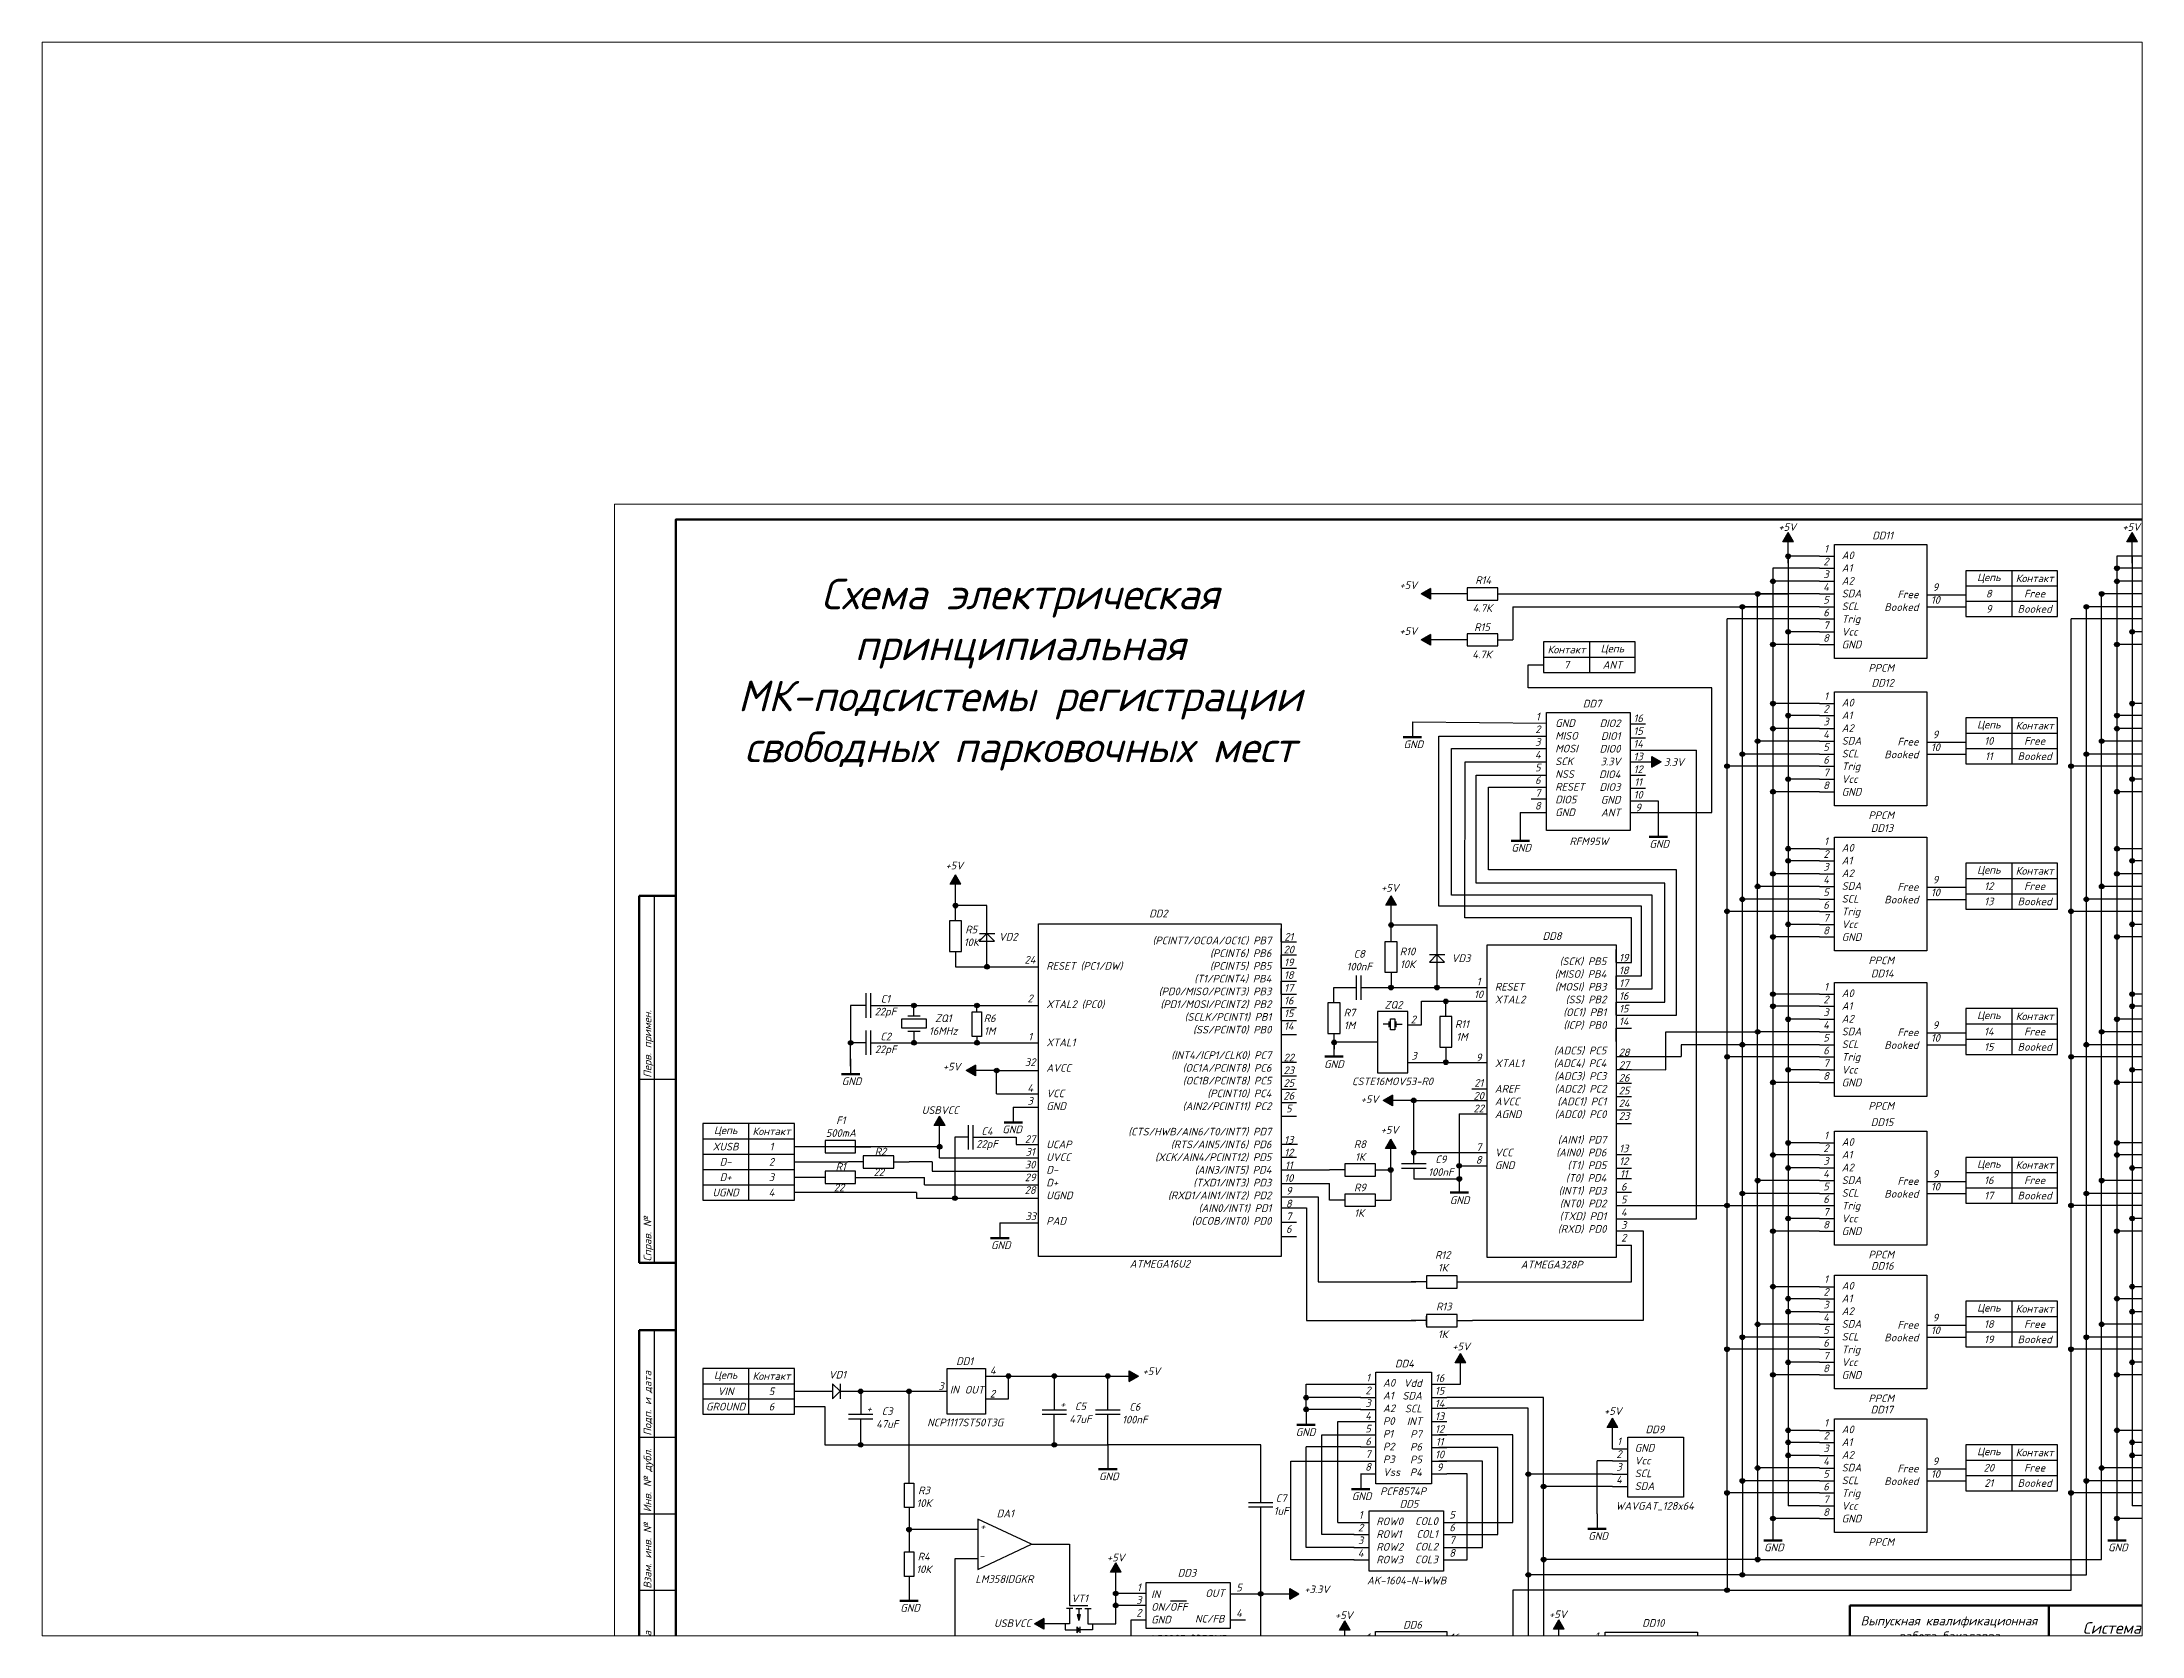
# Paper-space layout 'Лист1' of a CAD drawing. Header units: millimetres. Extents: x 26 to 231, y 20 to 176.
# The model-space entities are those that its viewports show. They can reach past a viewport. Long polylines and large blocks are cut down to what shows.
import ezdxf

# ---------------------------------------------------------------- set-up
doc = ezdxf.new("R2010")
doc.units = ezdxf.units.MM
doc.layers.add('Привязки', color=2, linetype='Continuous', lineweight=0, plot=False)
doc.layers.add('рамка', color=253, linetype='Continuous', lineweight=5)
doc.layers.add('Формат - толстая линия', color=7, linetype='Continuous', lineweight=50)
doc.styles.add('2.5', font='isocpeui.ttf', dxfattribs={"height": 2.5})
doc.styles.add('текст', font='isocpeui.ttf')

psp = doc.layouts.new('Лист1')

msp = doc.modelspace()

# ---------------------------------------------------------------- texts
at = {"color": 0, "style": '2.5'}
for s, p in [('DD13', (1042, 825.39)), ('DD14', (1042.05, 777.85)), ('DD15', (1042.01, 729.23)), ('DD16', (1042.08, 682.23)), ('DD17', (1041.95, 635.26))]:
    msp.add_text(s, height=2.5, dxfattribs=at).set_placement(p)
at = {"style": 'текст'}
for s, p in [('Перв. примен.', (643.2, 745)), ('Справ. №', (643.2, 685)), ('Подп. и дата', (643.2, 628)), ('Инв. № дубл.', (643.2, 603)), ('Взам. инв. №', (643.2, 578)), ('Подп. и дата', (643.2, 543))]:
    msp.add_text(s, height=2.5, rotation=90, dxfattribs=at).set_placement(p)
at = {"color": 0, "linetype": 'ByBlock', "ltscale": 100, "style": '2.5'}
for s, insert, char_height, width, attachment_point in [('+5V', (1014.68, 926.3), 2.5, 5, 2), ('DD11', (1045.89, 923.51), 2.5, 5, 2), ('+5V', (1127.18, 926.3), 2.5, 5, 2), ('Схема электрическая принципиальная\\PМК-подсистемы регистрации свободных парковочных мест', (763.82, 876.8), 10, 208.7554, 5), ('+5V', (890.75, 907.3), 2.5, 5, 2), ('R14', (915.26, 908.94), 2.5, 5, 2), ('Цепь', (1080.61, 908.27), 2.5, 15, 5), ('Контакт', (1095.61, 908.27), 2.5, 15, 5), ('4.7К', (914.97, 899.82), 2.5, 5, 2), ('8', (1080.61, 903.27), 2.5, 15, 5), ('Free', (1095.61, 903.27), 2.5, 15, 5), ('R15', (914.88, 893.58), 2.5, 5, 2), ('9', (1080.61, 898.27), 2.5, 15, 5), ('Booked', (1095.61, 898.27), 2.5, 15, 5), ('+5V', (890.75, 892.3), 2.5, 5, 2), ('Контакт', (942.5, 885), 2.5, 15, 5), ('Цепь', (957.5, 885), 2.5, 15, 5), ('4.7К', (914.81, 884.66), 2.5, 5, 2), ('7', (942.5, 880), 2.5, 15, 5), ('ANT', (957.5, 880), 2.5, 15, 5), ('DD12', (1045.89, 875.36), 2.5, 5, 2), ('DD7', (950.87, 868.56), 2.5, 5, 2), ('1\\P2\\P3\\P4\\P5\\P6\\P7\\P8', (933.12, 864.35), 2.5, 5, 2), ('\\pxr1.27477;GND\\PMISO\\PMOSI\\PSCK\\PNSS\\PRESET\\PDIO5\\PGND', (938.81, 862.21), 2.5, 52.5465, 1), ('\\pxr1.27477;DIO2\\PDIO1\\PDIO0\\P3.3V\\PDIO4\\PDIO3\\PGND\\PANT', (963.33, 862.14), 2.5, 52.5465, 3), ('16\\P15\\P14\\P13\\P12\\P11\\P10\\P9', (965.93, 863.78), 2.5, 5, 2), ('Цепь', (1080.61, 860.12), 2.5, 15, 5), ('Контакт', (1095.61, 860.12), 2.5, 15, 5), ('GND', (892.43, 855.27), 2.5, 5, 2), ('10', (1080.61, 855.12), 2.5, 15, 5), ('Free', (1095.61, 855.12), 2.5, 15, 5), ('3.3V', (977.63, 849.43), 2.5, 5, 2), ('11', (1080.61, 850.12), 2.5, 15, 5), ('Booked', (1095.61, 850.12), 2.5, 15, 5), ('GND', (927.68, 821.45), 2.5, 5, 2), ('RFM95W', (949.84, 822.3), 2.5, 42.1571, 5), ('GND', (972.83, 822.7), 2.5, 5, 2), ('+5V', (742.28, 815.64), 2.5, 5, 2), ('Цепь', (1080.61, 812.65), 2.5, 15, 5), ('Контакт', (1095.61, 812.65), 2.5, 15, 5), ('+5V', (884.74, 808.35), 2.5, 5, 2), ('13', (1080.61, 802.65), 2.5, 15, 5), ('12', (1080.61, 807.65), 2.5, 15, 5), ('Booked', (1095.61, 802.65), 2.5, 15, 5), ('Free', (1095.61, 807.65), 2.5, 15, 5), ('DD2', (809.03, 799.95), 2.5, 5, 2), ('R5\\P10К', (747.83, 794.71), 2.5, 5, 2), ('VD2', (759.91, 792.34), 2.5, 5, 2), ('\\pxr1.27477;\\P(PCINT7/OCOA/OC1C) PB7\\P(PCINT6) PB6\\P(PCINT5) PB5\\P(T1/PCINT4) PB4\\P(PD0/MISO/PCINT3) PB3\\P(PD1/MOSI/PCINT2) PB2\\P(SCLK/PCINT1) PB1\\P(SS/PCINT0) PB0\\P\\P(INT4/ICP1/CLK0) PC7\\P(OC1A/PCINT8) PC6\\P(OC1B/PCINT8) PC5\\P(PCINT10) PC4\\P(AIN2/PCINT11) PC2\\P\\P(CTS/HWB/AIN6/T0/INT7) PD7\\P(RTS/AIN5/INT6) PD6 \\P(XCK/AIN4/PCINT12) PD5 \\P(AIN3/INT5) PD4 \\P (TXD1/INT3) PD3 \\P(RXD1/AIN1/INT2) PD2 \\P(AIN0/INT1) PD1 \\P(OCOB/INT0) PD0 ', (849.17, 795.32), 2.5, 52.5465, 3), ('\\P21\\P20\\P19\\P18\\P17\\P16\\P15\\P14', (851.67, 796.5), 2.5, 5, 2), ('DD8', (937.76, 792.58), 2.5, 5, 2), ('24', (767.04, 784.84), 2.5, 5, 2), ('\\pxr1.27477;\\P\\pl1;\\P\\PRESET (PC1/DW)\\P\\P\\PXTAL2 (PC0)\\P\\P\\PXTAL1\\P\\PAVCC\\P\\PVCC\\PGND\\P\\P\\PUCAP\\PUVCC\\PD-\\PD+\\PUGND\\P\\PPAD', (769.87, 795.32), 2.5, 51.8804, 1), ('C8\\P100nF', (874.71, 786.76), 2.5, 5, 2), ('R10\\P10К', (890.49, 787.54), 2.5, 5, 2), ('VD3', (908, 785.33), 2.5, 5, 2), ('\\pxr1.27477;\\P(SCK) PB5\\P(MISO) PB4\\P(MOSI) PB3\\P(SS) PB2\\P(OC1) PB1\\P(ICP) PB0\\P\\P(ADC5) PC5\\P(ADC4) PC4\\P(ADC3) PC3\\P(ADC2) PC2\\P(ADC1) PC1\\P(ADC0) PC0\\P\\P(AIN1) PD7\\P(AIN0) PD6 \\P(T1) PD5 \\P(T0) PD4 \\P (INT1) PD3 \\P(NT0) PD2 \\P(TXD) PD1 \\P(RXD) PD0 ', (958.72, 788.51), 2.5, 52.5465, 3), ('\\P19\\P18\\P17\\P16\\P15\\P14', (961.22, 789.69), 2.5, 5, 2), ('1\\P10', (913.73, 777.69), 2.5, 5, 2), ('C1\\P22pF', (719.76, 772.05), 2.5, 5, 2), ('2\\P\\P\\P1\\P\\P32', (767.1, 772.2), 2.5, 5, 2), ('ZQ2', (885.91, 770.11), 2.5, 5, 2), ('\\pxr1.27477;\\P\\pl1;\\P\\PRESET\\PXTAL2\\P\\P\\P\\P\\PXTAL1\\P\\PAREF\\PAVCC\\PAGND\\P\\P\\PVCC\\PGND', (916.56, 788.51), 2.5, 51.8804, 1), ('ZQ1\\P16MHz', (738.68, 765.71), 2.5, 5, 2), ('R6\\P1M', (753.85, 765.7), 2.5, 5, 2), ('R7\\P1M', (871.53, 767.55), 2.5, 5, 2), ('2', (892.39, 765.31), 2.5, 5, 2), ('R11\\P1M', (908.3, 763.8), 2.5, 5, 2), ('Цепь', (1080.61, 765.11), 2.5, 15, 5), ('Контакт', (1095.61, 765.11), 2.5, 15, 5), ('C2\\P22pF', (719.85, 759.73), 2.5, 5, 2), ('14', (1080.61, 760.11), 2.5, 15, 5), ('15', (1080.61, 755.11), 2.5, 15, 5), ('Booked', (1095.61, 755.11), 2.5, 15, 5), ('Free', (1095.61, 760.11), 2.5, 15, 5), ('+5V', (741.44, 749.9), 2.5, 5, 2), ('22\\P23\\P25\\P26\\P5', (851.67, 752.87), 2.5, 5, 2), ('GND', (866.44, 750.7), 2.5, 5, 2), ('3', (892.64, 753.45), 2.5, 5, 2), ('\\P\\P\\P9\\P\\P21\\P20\\P22', (913.79, 765.39), 2.5, 5, 2), ('28\\P27\\P26\\P25\\P24\\P23', (961.33, 754.57), 2.5, 5, 2), ('GND', (708.7, 745.11), 2.5, 5, 2), ('4\\P3', (767.1, 742.85), 2.5, 5, 2), ('CSTE16MOV53-R0', (885.59, 745.08), 2.5, 5, 2), ('USBVCC', (737.69, 735.67), 2.5, 5, 2), ('+5V', (878.09, 739.23), 2.5, 5, 2), ('Цепь', (667.5, 727.5), 2.5, 15, 5), ('Контакт', (682.5, 727.5), 2.5, 15, 5), ('F1\\P500mA', (705.18, 732.35), 2.5, 5, 2), ('C4\\P22pF', (752.97, 728.79), 2.5, 5, 2), ('GND', (761.2, 729.38), 2.5, 5, 2), ('+5V', (884.62, 729.22), 2.5, 5, 2), ('XUSB', (667.5, 722.5), 2.5, 15, 5), ('1', (682.5, 722.5), 2.5, 15, 5), ('R2', (718.14, 722.13), 2.5, 5, 2), ('27\\P31\\P30\\P29\\P28', (767.1, 726.2), 2.5, 5, 2), ('13\\P12\\P11\\P10\\P9\\P8\\P7\\P6', (851.67, 725.97), 2.5, 5, 2), ('R8\\P1К', (874.94, 724.55), 2.5, 5, 2), ('7\\P8', (913.79, 723.57), 2.5, 5, 2), ('13\\P12\\P11\\P6\\P5\\P4\\P3\\P2', (961.22, 723.14), 2.5, 5, 2), ('D-', (667.5, 717.5), 2.5, 15, 5), ('2', (682.5, 717.5), 2.5, 15, 5), ('R1', (705.14, 717.21), 2.5, 5, 2), ('22', (717.6, 715.4), 2.5, 5, 2), ('C9\\P100nF', (901.4, 719.59), 2.5, 5, 2), ('Цепь', (1080.61, 716.49), 2.5, 15, 5), ('Контакт', (1095.61, 716.49), 2.5, 15, 5), ('UGND', (667.5, 707.5), 2.5, 15, 5), ('D+', (667.5, 712.5), 2.5, 15, 5), ('3', (682.5, 712.5), 2.5, 15, 5), ('4', (682.5, 707.5), 2.5, 15, 5), ('22', (704.58, 710.33), 2.5, 5, 2), ('R9', (874.96, 710.38), 2.5, 5, 2), ('16', (1080.61, 711.49), 2.5, 15, 5), ('17', (1080.61, 706.49), 2.5, 15, 5), ('Booked', (1095.61, 706.49), 2.5, 15, 5), ('Free', (1095.61, 711.49), 2.5, 15, 5), ('33', (767.29, 700.98), 2.5, 5, 2), ('1К', (874.65, 702.03), 2.5, 5, 2), ('GND', (907.55, 706.23), 2.5, 5, 2), ('GND', (757.51, 691.54), 2.5, 5, 2), ('R12\\P1К', (902.02, 688.33), 2.5, 5, 2), ('ATMEGA16U2', (809.52, 684.19), 2.5, 79.2942, 5), ('ATMEGA328P', (937.64, 683.92), 2.5, 42.1571, 5), ('R13', (902.38, 671.48), 2.5, 5, 2), ('Цепь', (1080.61, 669.49), 2.5, 15, 5), ('Контакт', (1095.61, 669.49), 2.5, 15, 5), ('1К', (902.01, 662.41), 2.5, 5, 2), ('18', (1080.61, 664.49), 2.5, 15, 5), ('19', (1080.61, 659.49), 2.5, 15, 5), ('Booked', (1095.61, 659.49), 2.5, 15, 5), ('Free', (1095.61, 664.49), 2.5, 15, 5), ('DD1', (745.67, 653.6), 2.5, 5, 2), ('DD4', (889.5, 652.81), 2.5, 5, 2), ('+5V', (908.03, 658.43), 2.5, 5, 2), ('Цепь', (667.5, 647.5), 2.5, 15, 5), ('Контакт', (682.5, 647.5), 2.5, 15, 5), ('VD1', (704.05, 649.18), 2.5, 5, 2), ('4', (754.87, 650.59), 2.5, 5, 2), ('+5V', (806.73, 650.31), 2.5, 5, 2), ('GROUND', (667.5, 637.5), 2.5, 15, 5), ('VIN', (667.5, 642.5), 2.5, 15, 5), ('5', (682.5, 642.5), 2.5, 15, 5), ('6', (682.5, 637.5), 2.5, 15, 5), ('3', (737.94, 645.48), 2.5, 5, 2), ('IN', (742.32, 644.31), 2.5, 5, 2), ('OUT', (748.85, 644.26), 2.5, 5, 2), ('2', (754.79, 642.97), 2.5, 5, 2), ('C5\\P47uF', (783.53, 638.84), 2.5, 5, 2), ('+', (714.41, 638.05), 2.5, 5, 2), ('C3\\P47uF', (720.34, 637.24), 2.5, 5, 2), ('NCP1117ST50T3G', (745.84, 632.32), 2.5, 15, 5), ('+', (777.73, 639.55), 2.5, 5, 2), ('C6\\P100nF', (801.31, 638.67), 2.5, 5, 2), ('+5V', (957.66, 637.3), 2.5, 5, 2), ('GND', (857.17, 630.41), 2.5, 5, 2), ('1\\P2\\P3\\P4', (959.68, 627.4), 2.5, 5, 2), ('\\pxr1.27477;GND\\PVcc\\PSCL\\PSDA', (964.8, 625.27), 2.5, 52.5465, 1), ('DD9', (971.41, 631.3), 2.5, 5, 2), ('Цепь', (1080.61, 622.52), 2.5, 15, 5), ('20', (1080.61, 617.52), 2.5, 15, 5), ('Контакт', (1095.61, 622.52), 2.5, 15, 5), ('Free', (1095.61, 617.52), 2.5, 15, 5), ('R3\\P10К', (732.37, 611.36), 2.5, 5, 2), ('GND', (792.83, 615.95), 2.5, 5, 2), ('21', (1080.61, 612.52), 2.5, 15, 5), ('Booked', (1095.61, 612.52), 2.5, 15, 5), ('C7\\P1uF', (849.17, 608.83), 2.5, 5, 2), ('GND', (875.51, 609.45), 2.5, 5, 2), ('DD5', (890.99, 606.97), 2.5, 5, 2), ('WAVGAT_128x64', (971.39, 604.92), 2.5, 42.1571, 5), ('+', (751.58, 599.62), 2.5, 5, 2), ('DA1', (758.96, 603.8), 2.5, 5, 2), ('GND', (952.83, 596.45), 2.5, 5, 2), ('GND', (1010.33, 592.72), 2.5, 5, 2), ('GND', (1122.83, 592.72), 2.5, 5, 2), ('R4\\P10К', (732.27, 589.72), 2.5, 5, 2), ('-', (751.24, 590.07), 2.5, 5, 2), ('+5V', (795.11, 589.41), 2.5, 5, 2), ('DD3', (818.37, 584.4), 2.5, 5, 2), ('LM358IDGKR', (758.66, 581.11), 2.5, 15, 5), ('1\\P3\\P2', (802.65, 579.69), 2.5, 5, 2), ('\\pxr1.27477;IN\\PON/OFF\\PGND', (806.67, 577.44), 2.5, 52.5465, 1), ('\\pxr1.27477;OUT\\P\\PNC/FB', (833.85, 577.75), 2.5, 52.5465, 3), ('5\\P\\P4', (835.39, 579.59), 2.5, 5, 2), ('+3.3V', (860.84, 579.02), 2.5, 5, 2), ('GND', (727.83, 572.95), 2.5, 5, 2), ('VT1', (783.27, 576.07), 2.5, 5, 2), ('+5V', (869.68, 570.56), 2.5, 5, 2), ('+5V', (939.68, 570.86), 2.5, 5, 2), ('USBVCC', (761.34, 566.69), 2.5, 15, 5), ('DD6', (892.14, 567.43), 2.5, 5, 2), ('1\\P2\\P3\\P4\\P5\\P6\\P7\\P8', (952.37, 563.7), 2.5, 5, 2), ('DD10', (970.89, 568.02), 2.5, 5, 2), ('Выпускная квалификационная работа бакалавра', (1067.56, 564.58), 3, 65, 5), ('Система мониторинга парковочных мест', (1160.2, 564.62), 3.8, 120, 5), ('LP2985-33DBVR', (818.73, 561.64), 2.5, 15, 5), ('A0\\PA1\\PA2\\PSDA\\PSCL\\PTrig\\PVcc\\PGND', (957.49, 561.57), 2.5, 52.5465, 1)]:
    msp.add_mtext(s, dxfattribs=dict(at, insert=insert, char_height=char_height, width=width, attachment_point=attachment_point))
at = {"style": 'текст'}
for tag in ['27', '28', '29']:
    msp.add_attdef(tag, (721.2, 927.5), '', height=0.00000522, dxfattribs=at)

# ---------------------------------------------------------------- blocks, each defined once
blk = doc.blocks.new('Резистор')
for p, q in [((940, 905), (935, 905)), ((950, 905), (955, 905))]:
    blk.add_line(p, q)
blk.add_lwpolyline([(940, 903), (950, 903), (950, 907), (940, 907)], close=True)
blk = doc.blocks.new('Питание')
h = blk.add_hatch(color=256)
h.dxf.hatch_style = 1
h.paths.add_polyline_path([(973.03, 911.75), (970, 910), (973.03, 910)])
h.paths.add_polyline_path([(973.03, 910), (970, 910), (973.03, 908.25)])
for p, q in [((973.03, 911.75), (970, 910)), ((980, 910), (970, 910)), ((973.03, 908.25), (970, 910)), ((973.03, 911.75), (973.03, 908.25))]:
    blk.add_line(p, q)
blk = doc.blocks.new('Разъём')
h = blk.add_hatch(color=256)
h.dxf.hatch_style = 1
h.paths.add_polyline_path([(1000, 912.73, 1), (1001.5, 912.73, 1)])
blk.add_circle((1000.75, 912.73), 0.75)
blk = doc.blocks.new('DS3231SN')
for p, q in [((1371.54, 721.2), (1376.54, 721.2)), ((1399.86, 721.2), (1404.86, 721.2)), ((1371.54, 716.62), (1376.54, 716.62)), ((1399.86, 716.62), (1404.86, 716.62)), ((1371.54, 712.48), (1376.54, 712.48)), ((1371.54, 708.85), (1376.54, 708.85)), ((1399.86, 712.48), (1404.86, 712.48)), ((1399.86, 708.85), (1404.86, 708.85)), ((1371.54, 704.45), (1376.54, 704.45)), ((1399.86, 704.45), (1404.86, 704.45)), ((1371.54, 700.42), (1376.54, 700.42)), ((1371.54, 696.67), (1376.54, 696.67)), ((1399.86, 700.42), (1404.86, 700.42)), ((1399.86, 695.84), (1404.86, 695.84)), ((1371.54, 691.7), (1376.54, 691.7)), ((1399.86, 691.7), (1404.86, 691.7))]:
    blk.add_line(p, q)
blk.add_lwpolyline([(1376.54, 724.97), (1399.86, 724.97), (1399.86, 688.51), (1376.54, 688.51)], close=True)
at = {"color": 0, "linetype": 'ByBlock', "ltscale": 100, "char_height": 2.5, "style": '2.5'}
for s, insert, width, attachment_point in [('1\\P2\\P3\\P4\\P5\\P6\\P7\\P8', (1374.06, 724.37), 5, 2), ('\\A1;\\pxr1.27477;32kHz\\PV{\\H0.7x;\\S^ CC;}\\PSQW\\PRST\\PN.C.\\PN.C.\\PN.C.\\PN.C.', (1378.84, 722.74), 52.5465, 1), ('\\A1;\\pxr1.27477;SCL\\PSDA\\PV{\\H0.7x;\\S^ BAT;}\\PGND\\PN.C.\\PN.C.\\PN.C.\\PN.C.', (1401.74, 722.6), 52.5465, 3), ('16\\P15\\P14\\P13\\P12\\P11\\P10\\P9', (1402.36, 724.31), 5, 2), ('DS3231SN', (1387.59, 685.55), 42.1571, 5)]:
    blk.add_mtext(s, dxfattribs=dict(at, insert=insert, width=width, attachment_point=attachment_point))
blk = doc.blocks.new('Земля')
blk.add_line((1350, 525), (1350, 520))
at = {"lineweight": 50}
blk.add_line((1347, 520), (1353, 520), dxfattribs=at)
blk = doc.blocks.new('PCF8574P')
for p, q in [((1295.17, 747.43), (1300.17, 747.43)), ((1295.17, 743.03), (1300.17, 743.03)), ((1318.38, 747.43), (1323.38, 747.43)), ((1318.38, 743.03), (1323.38, 743.03)), ((1295.17, 739.19), (1300.17, 739.19)), ((1295.17, 735.24), (1300.17, 735.24)), ((1318.38, 739.63), (1323.38, 739.63)), ((1318.38, 735.24), (1323.38, 735.24)), ((1295.17, 730.84), (1300.17, 730.84)), ((1318.38, 730.84), (1323.38, 730.84)), ((1295.17, 726.94), (1300.17, 726.94)), ((1295.17, 722.23), (1300.17, 722.23)), ((1318.38, 726.69), (1323.38, 726.69)), ((1318.38, 722.23), (1323.38, 722.23)), ((1295.17, 718.1), (1300.17, 718.1)), ((1318.38, 718.1), (1323.38, 718.1))]:
    blk.add_line(p, q)
blk.add_lwpolyline([(1300.17, 751.37), (1318.38, 751.37), (1318.38, 714.91), (1300.17, 714.91)], close=True)
at = {"color": 0, "linetype": 'ByBlock', "ltscale": 100, "char_height": 2.5, "style": '2.5'}
for s, insert, width, attachment_point in [('1\\P2\\P3\\P4\\P5\\P6\\P7\\P8', (1297.59, 750.82), 5, 2), ('\\pxr1.27477;A0\\PA1\\PA2\\PP0\\PP1\\PP2\\PP3\\PVss', (1302.47, 749.13), 52.5465, 1), ('\\pxr1.27477;Vdd\\PSDA\\PSCL\\PINT\\PP7\\PP6\\PP5\\PP4', (1318.38, 749.06), 52.5465, 3), ('16\\P15\\P14\\P13\\P12\\P11\\P10\\P9', (1320.98, 750.7), 5, 2), ('PCF8574P', (1309.06, 712.43), 42.1571, 5)]:
    blk.add_mtext(s, dxfattribs=dict(at, insert=insert, width=width, attachment_point=attachment_point))
blk = doc.blocks.new('AK-1604-N-WWB')
for p, q in [((1333.18, 591.88), (1338.18, 591.88)), ((1362.5, 591.88), (1367.5, 591.88)), ((1333.18, 587.95), (1338.18, 587.95)), ((1362.5, 587.95), (1367.5, 587.95)), ((1333.18, 583.69), (1338.18, 583.69)), ((1333.18, 579.57), (1338.18, 579.57)), ((1362.5, 583.69), (1367.5, 583.69)), ((1362.5, 579.57), (1367.5, 579.57))]:
    blk.add_line(p, q)
blk.add_lwpolyline([(1338.18, 595.68), (1362.5, 595.68), (1362.5, 575.91), (1338.18, 575.91)], close=True)
at = {"color": 0, "linetype": 'ByBlock', "ltscale": 100, "char_height": 2.5, "style": '2.5'}
for s, insert, width, attachment_point in [('1\\P2\\P3\\P4', (1335.36, 595.58), 5, 2), ('ROW0\\PROW1\\PROW2\\PROW3', (1340.48, 593.45), 52.5465, 1), ('\\pxqr;COL0\\PCOL1\\PCOL2\\PCOL3', (1308.22, 593.51), 52.4044, 1), ('5\\P6\\P7\\P8', (1365.26, 595.63), 5, 2), ('AK-1604-N-WWB', (1350.41, 572.87), 42.1571, 5)]:
    blk.add_mtext(s, dxfattribs=dict(at, insert=insert, width=width, attachment_point=attachment_point))
blk = doc.blocks.new('PPCM')
for p, q in [((1058.27, 766.46), (1063.27, 766.46)), ((1058.27, 762.53), (1063.27, 762.53)), ((1058.27, 758.27), (1063.27, 758.27)), ((1058.27, 754.15), (1063.27, 754.15)), ((1058.27, 749.93), (1063.27, 749.93)), ((1093.46, 753.85), (1098.46, 753.85)), ((1093.46, 749.92), (1098.46, 749.92)), ((1058.27, 746), (1063.27, 746)), ((1058.27, 741.74), (1063.27, 741.74)), ((1058.27, 737.63), (1063.27, 737.63))]:
    blk.add_line(p, q)
blk.add_lwpolyline([(1063.27, 770.26), (1093.46, 770.26), (1093.46, 733.05), (1063.27, 733.05)], close=True)
at = {"color": 0, "linetype": 'ByBlock', "ltscale": 100, "char_height": 2.5, "style": '2.5'}
for s, insert, width, attachment_point in [('1\\P2\\P3\\P4\\P5\\P6\\P7\\P8', (1060.45, 770.16), 5, 2), ('A0\\PA1\\PA2\\PSDA\\PSCL\\PTrig\\PVcc\\PGND', (1065.57, 768.03), 52.5465, 1), ('9\\P10', (1096.23, 757.6), 5, 2), ('\\pxqr;\\P\\PFree\\PBooked', (1038.31, 763.59), 52.4044, 1), ('PPCM', (1078.5, 729.96), 42.1571, 5)]:
    blk.add_mtext(s, dxfattribs=dict(at, insert=insert, width=width, attachment_point=attachment_point))

# ---------------------------------------------------------------- hatches: boundary and pattern name
h = msp.add_hatch(color=256)
h.dxf.hatch_style = 1
h.paths.add_polyline_path([(884.78, 774.52, 1), (885.42, 774.52, 1)])
h = msp.add_hatch(color=256)
h.dxf.hatch_style = 1
h.paths.add_polyline_path([(728.75, 768.65, 1), (729.4, 768.65, 1)])
h = msp.add_hatch(color=256)
h.dxf.hatch_style = 1
h.paths.add_polyline_path([(749.37, 768.63, 1), (750.02, 768.63, 1)])
h = msp.add_hatch(color=256)
h.dxf.hatch_style = 1
h.paths.add_polyline_path([(728.75, 756.45, 1), (729.4, 756.45, 1)])
h = msp.add_hatch(color=256)
h.dxf.hatch_style = 1
h.paths.add_polyline_path([(749.38, 756.44, 1), (750.02, 756.44, 1)])
h = msp.add_hatch(color=256)
h.dxf.hatch_style = 1
h.paths.add_polyline_path([(866.19, 756.55, 1), (866.84, 756.55, 1)])
h = msp.add_hatch(color=256)
h.dxf.hatch_style = 1
h.paths.add_polyline_path([(902.69, 750.02, 1), (903.34, 750.02, 1)])
h = msp.add_hatch(color=256)
h.dxf.hatch_style = 1
h.paths.add_polyline_path([(755.82, 747.37, 1), (756.46, 747.37, 1)])
h = msp.add_hatch(color=256)
h.dxf.hatch_style = 1
h.paths.add_polyline_path([(892.25, 720.54, 1), (892.89, 720.54, 1)])
h = msp.add_hatch(color=256)
h.dxf.hatch_style = 1
h.paths.add_polyline_path([(907.1, 716.14, 1), (907.74, 716.14, 1)])
h = msp.add_hatch(color=256)
h.dxf.hatch_style = 1
h.paths.add_polyline_path([(907.09, 711.94, 1), (907.73, 711.94, 1)])
h = msp.add_hatch(color=256)
h.dxf.hatch_style = 1
h.paths.add_polyline_path([(742.82, 705.63, 1), (742.18, 705.63, 1)])
h = msp.add_hatch(color=256)
h.dxf.hatch_style = 1
h.paths.add_polyline_path([(760.32, 647.5, 1), (759.68, 647.5, 1)])
h = msp.add_hatch(color=256)
h.dxf.hatch_style = 1
h.paths.add_polyline_path([(775.32, 647.5, 1), (774.68, 647.5, 1)])
h = msp.add_hatch(color=256)
h.dxf.hatch_style = 1
h.paths.add_polyline_path([(792.82, 647.5, 1), (792.18, 647.5, 1)])
h = msp.add_hatch(color=256)
h.dxf.hatch_style = 1
h.paths.add_polyline_path([(712, 642.5, 1), (711.35, 642.5, 1)])
h = msp.add_hatch(color=256)
h.dxf.hatch_style = 1
h.paths.add_polyline_path([(727.82, 642.5, 1), (727.18, 642.5, 1)])
h = msp.add_hatch(color=256)
h.dxf.hatch_style = 1
h.paths.add_polyline_path([(775.32, 625, 1), (774.68, 625, 1)])
h = msp.add_hatch(color=256)
h.dxf.hatch_style = 1
h.paths.add_polyline_path([(727.82, 597.31, 1), (727.18, 597.31, 1)])
h = msp.add_hatch(color=256)
h.dxf.hatch_style = 1
h.paths.add_polyline_path([(795.4, 576.4, 1), (794.75, 576.4, 1)])
h = msp.add_hatch(color=256)
h.dxf.hatch_style = 1
h.paths.add_polyline_path([(795.4, 572.5, 1), (794.75, 572.5, 1)])
h = msp.add_hatch(color=256)
h.dxf.hatch_style = 1
h.paths.add_polyline_path([(842.82, 576.29, 1), (842.18, 576.29, 1)])
h = msp.add_hatch(color=256)
h.dxf.hatch_style = 1
h.paths.add_polyline_path([(782.31, 565.5), (782.31, 563.5), (783.31, 564.5)])
h = msp.add_hatch(color=256)
h.dxf.hatch_style = 1
h.paths.add_polyline_path([(783.5, 569.5), (782.5, 569.5), (783, 567.63)])

# ---------------------------------------------------------------- linework, layer by layer
for p, q in [((721.2, 927.5), (721.2, 927.5)), ((721.2, 927.5), (721.2, 927.5)), ((721.2, 927.5), (721.2, 927.5)), ((721.2, 927.5), (721.2, 927.5)), ((721.2, 927.5), (721.2, 927.5)), ((1015, 915.49), (1015, 605.02)), ((1025.19, 915.49), (1015, 915.49)), ((1137.69, 915.49), (1122.5, 915.49)), ((1122.5, 915.49), (1122.5, 593.77)), ((1127.5, 915.49), (1127.5, 605.02)), ((1025.19, 911.56), (1010, 911.56)), ((1010, 911.56), (1010, 593.77)), ((1025.19, 907.3), (1010, 907.3)), ((1073.11, 910.77), (1073.11, 895.77)), ((1103.11, 910.77), (1073.11, 910.77)), ((1088.11, 910.77), (1088.11, 895.77)), ((1103.11, 895.77), (1103.11, 910.77)), ((1137.69, 911.56), (1122.5, 911.56)), ((1137.69, 907.3), (1122.5, 907.3)), ((925, 903.18), (1015, 903.18)), ((1005, 617.44), (1005, 903.18)), ((1025.19, 903.18), (1005, 903.18)), ((1065.38, 902.88), (1073.11, 902.88)), ((1073.11, 905.77), (1103.11, 905.77)), ((1073.11, 900.77), (1103.11, 900.77)), ((1117.5, 587.5), (1117.5, 903.18)), ((1137.69, 903.18), (1117.5, 903.18)), ((925, 898.93), (1010, 898.93)), ((925, 898.93), (925, 888.18)), ((995, 609.28), (995, 895.03)), ((1025.19, 895.03), (995, 895.03)), ((1000, 613.21), (1000, 898.96)), ((1025.19, 898.96), (1000, 898.96)), ((1065.38, 898.95), (1073.11, 898.95)), ((1073.11, 895.77), (1103.11, 895.77)), ((1107.5, 609.28), (1107.5, 895.03)), ((1137.69, 895.03), (1107.5, 895.03)), ((1112.5, 613.21), (1112.5, 898.96)), ((1137.69, 898.96), (1112.5, 898.96)), ((935, 887.5), (935, 877.5)), ((965, 887.5), (935, 887.5)), ((950, 887.5), (950, 877.5)), ((965, 877.5), (965, 887.5)), ((1025.19, 886.66), (1010, 886.66)), ((1025.19, 890.77), (1015, 890.77)), ((1137.69, 886.66), (1122.5, 886.66)), ((1137.69, 890.77), (1127.5, 890.77)), ((930, 872.5), (930, 880)), ((930, 880), (935, 880)), ((935, 882.5), (965, 882.5)), ((990, 872.5), (930, 872.5)), ((935, 877.5), (965, 877.5)), ((990, 831.73), (990, 872.5)), ((1025.19, 867.33), (1010, 867.33)), ((1137.69, 867.33), (1127.5, 867.33)), ((892.1, 861.33), (935.94, 860.95)), ((968.33, 860.65), (963.33, 860.65)), ((1025.19, 859.15), (1010, 859.15)), ((1025.19, 863.4), (1015, 863.4)), ((1073.11, 862.62), (1073.11, 847.62)), ((1103.11, 862.62), (1073.11, 862.62)), ((1088.11, 862.62), (1088.11, 847.62)), ((1103.11, 847.62), (1103.11, 862.62)), ((1137.69, 863.4), (1122.5, 863.4)), ((1137.69, 859.15), (1122.5, 859.15)), ((900.76, 856.67), (935.94, 856.67)), ((900.76, 801.12), (900.76, 856.67)), ((904.9, 852.63), (935.94, 852.63)), ((904.9, 804.69), (904.9, 852.63)), ((963.33, 856.12), (968.33, 856.12)), ((963.33, 852.1), (985, 852.1)), ((985, 698.84), (985, 852.1)), ((1025.19, 855.03), (1005, 855.03)), ((1065.38, 854.72), (1073.11, 854.72)), ((1073.11, 857.62), (1103.11, 857.62)), ((1073.11, 852.62), (1103.11, 852.62)), ((1137.69, 855.03), (1117.5, 855.03)), ((909.24, 797.33), (909.35, 848.34)), ((909.35, 848.34), (935.94, 848.34)), ((1025.19, 846.87), (995, 846.87)), ((1025.19, 850.81), (1000, 850.81)), ((1065.38, 850.79), (1073.11, 850.79)), ((1073.11, 847.62), (1103.11, 847.62)), ((1137.69, 846.87), (1107.5, 846.87)), ((1137.69, 850.81), (1112.5, 850.81)), ((912.95, 843.94), (935.94, 843.94)), ((912.95, 808.67), (912.95, 843.94)), ((917, 839.97), (935.94, 839.97)), ((917, 813.02), (917, 839.97)), ((963.33, 843.92), (968.33, 843.92)), ((963.33, 839.65), (968.33, 839.65)), ((1025.19, 838.5), (1010, 838.5)), ((1025.19, 842.62), (1015, 842.62)), ((1137.69, 838.5), (1122.5, 838.5)), ((1137.69, 842.62), (1127.5, 842.62)), ((927.35, 831.75), (935.94, 831.75)), ((927.35, 831.75), (927.35, 822.5)), ((930.94, 836.15), (935.94, 836.15)), ((963.33, 835.49), (972.5, 835.49)), ((963.33, 831.73), (990, 831.73)), ((972.5, 835.49), (972.5, 823.75)), ((1025.19, 819.87), (1015, 819.87)), ((1137.69, 819.87), (1122.5, 819.87)), ((978.44, 813.02), (917, 813.02)), ((978.44, 765.47), (978.44, 813.02)), ((1025.19, 811.68), (1010, 811.68)), ((1025.19, 815.94), (1015, 815.94)), ((1073.11, 815.15), (1073.11, 800.15)), ((1103.11, 815.15), (1073.11, 815.15)), ((1088.11, 815.15), (1088.11, 800.15)), ((1103.11, 800.15), (1103.11, 815.15)), ((1137.69, 811.68), (1122.5, 811.68)), ((1137.69, 815.94), (1127.5, 815.94)), ((644.2, 744.5), (644.2, 804.5)), ((970.54, 804.69), (904.9, 804.69)), ((974.65, 808.67), (912.95, 808.67)), ((970.54, 774.07), (970.54, 804.69)), ((974.65, 769.77), (974.65, 808.67)), ((1025.19, 807.56), (1005, 807.56)), ((1065.38, 807.26), (1073.11, 807.26)), ((1073.11, 810.15), (1103.11, 810.15)), ((1073.11, 805.15), (1103.11, 805.15)), ((1137.69, 807.56), (1117.5, 807.56)), ((752.98, 801.3), (742.68, 801.3)), ((752.98, 781.3), (752.98, 801.3)), ((966.98, 801.12), (900.76, 801.12)), ((963.72, 797.33), (909.24, 797.33)), ((963.72, 782.67), (963.72, 797.33)), ((966.98, 778.37), (966.98, 801.12)), ((1025.19, 799.41), (995, 799.41)), ((1025.19, 803.34), (1000, 803.34)), ((1065.38, 803.33), (1073.11, 803.33)), ((1073.11, 800.15), (1103.11, 800.15)), ((1137.69, 799.41), (1107.5, 799.41)), ((1137.69, 803.34), (1112.5, 803.34)), ((750.47, 789.65), (752.97, 792.15)), ((750.49, 792.14), (755.49, 792.14)), ((755.47, 789.65), (752.97, 792.15)), ((849.17, 789.48), (849.17, 793.78)), ((885.17, 794.95), (900.15, 794.95)), ((900.15, 774.49), (900.15, 794.95)), ((1025.19, 791.04), (1010, 791.04)), ((1025.19, 795.15), (1015, 795.15)), ((1137.69, 791.04), (1122.5, 791.04)), ((1137.69, 795.15), (1127.5, 795.15)), ((742.68, 784.82), (742.68, 781.3)), ((750.47, 789.65), (755.47, 789.65)), ((849.17, 789.48), (854.17, 789.48)), ((849.17, 789.48), (849.17, 785.18)), ((849.17, 785.18), (854.17, 785.18)), ((849.17, 780.88), (849.17, 785.18)), ((897.64, 782.84), (900.14, 785.34)), ((897.66, 785.33), (902.66, 785.33)), ((902.64, 782.84), (900.14, 785.34)), ((958.72, 782.67), (958.72, 786.97)), ((742.68, 781.3), (769.87, 781.3)), ((849.17, 780.88), (854.17, 780.88)), ((849.17, 780.88), (849.17, 776.58)), ((849.17, 776.58), (854.17, 776.58)), ((849.17, 772.28), (849.17, 776.58)), ((873.72, 778.49), (873.72, 770.49)), ((875.22, 778.49), (875.22, 770.49)), ((885.11, 778.01), (885.11, 774.49)), ((897.64, 782.84), (902.64, 782.84)), ((958.72, 782.67), (963.72, 782.67)), ((958.72, 782.67), (958.72, 778.37)), ((958.72, 778.37), (966.98, 778.37)), ((958.72, 774.07), (958.72, 778.37)), ((713.37, 772.65), (713.37, 764.65)), ((714.87, 772.65), (714.87, 764.65)), ((849.17, 772.28), (854.17, 772.28)), ((849.17, 772.28), (849.17, 767.98)), ((866.45, 769.87), (866.45, 774.49)), ((866.45, 774.49), (873.72, 774.49)), ((875.22, 774.49), (916.56, 774.49)), ((895.1, 770.02), (916.56, 770.02)), ((895.1, 762.27), (895.1, 770.02)), ((958.72, 774.07), (970.54, 774.07)), ((958.72, 774.07), (958.72, 769.77)), ((958.72, 769.77), (974.65, 769.77)), ((958.72, 765.47), (958.72, 769.77)), ((1025.19, 772.32), (1010, 772.32)), ((1137.69, 772.32), (1127.5, 772.32)), ((713.37, 768.65), (708.37, 768.65)), ((708.37, 768.65), (708.37, 756.45)), ((714.87, 768.65), (769.87, 768.65)), ((725.08, 761.24), (725.08, 764.24)), ((725.08, 764.24), (733.08, 764.24)), ((727.08, 765.24), (731.08, 765.24)), ((729.08, 765.24), (729.08, 768.65)), ((733.08, 764.24), (733.08, 761.24)), ((748.18, 766.54), (751.18, 766.54)), ((748.18, 758.54), (748.18, 766.54)), ((749.68, 766.54), (749.68, 768.65)), ((751.18, 766.54), (751.18, 758.54)), ((849.17, 767.98), (854.17, 767.98)), ((849.17, 763.68), (849.17, 767.98)), ((849.17, 763.68), (854.17, 763.68)), ((849.17, 763.68), (849.17, 759.18)), ((880.65, 766.64), (880.65, 746.64)), ((890.65, 766.64), (880.65, 766.64)), ((884.5, 762.51), (882.5, 762.51)), ((884.5, 761.6), (884.5, 763.42)), ((884.96, 760.7), (884.96, 764.32)), ((884.96, 764.32), (886.31, 764.32)), ((886.31, 764.32), (886.31, 760.7)), ((886.77, 761.6), (886.77, 763.42)), ((886.77, 762.51), (888.77, 762.51)), ((890.65, 746.64), (890.65, 766.64)), ((958.72, 765.47), (958.72, 761.17)), ((958.72, 765.47), (978.44, 765.47)), ((1025.19, 768.39), (1010, 768.39)), ((1025.19, 764.14), (1015, 764.14)), ((1073.11, 767.61), (1073.11, 752.61)), ((1103.11, 767.61), (1073.11, 767.61)), ((1073.11, 762.61), (1103.11, 762.61)), ((1088.11, 767.61), (1088.11, 752.61)), ((1103.11, 752.61), (1103.11, 767.61)), ((1137.69, 764.14), (1122.5, 764.14)), ((1137.69, 768.39), (1127.5, 768.39)), ((713.37, 756.45), (708.37, 756.45)), ((708.37, 748.75), (708.37, 756.45)), ((713.37, 760.45), (713.37, 752.45)), ((714.87, 760.45), (714.87, 752.45)), ((714.87, 756.45), (769.87, 756.45)), ((733.08, 761.24), (725.08, 761.24)), ((727.08, 760.24), (731.08, 760.24)), ((729.08, 760.24), (729.08, 756.45)), ((751.18, 758.54), (748.18, 758.54)), ((749.68, 758.54), (749.68, 756.45)), ((849.17, 759.18), (854.17, 759.18)), ((849.17, 758.76), (849.17, 754.26)), ((866.47, 756.66), (866.45, 751.93)), ((880.65, 756.64), (866.45, 756.64)), ((886.31, 760.7), (884.96, 760.7)), ((890.65, 762.27), (895.1, 762.27)), ((958.72, 761.17), (963.72, 761.17)), ((958.72, 756.87), (958.72, 761.17)), ((958.72, 756.87), (958.72, 752.37)), ((975, 747.58), (975, 760.02)), ((975, 760.02), (1005, 760.02)), ((1025.19, 755.8), (980, 755.8)), ((980, 755.8), (980, 751.95)), ((1025.19, 760.02), (1005, 760.02)), ((1065.38, 759.71), (1073.11, 759.71)), ((1065.38, 755.78), (1073.11, 755.78)), ((1073.11, 757.61), (1103.11, 757.61)), ((1137.69, 755.8), (1112.5, 755.8)), ((1137.69, 760.02), (1117.5, 760.02)), ((849.17, 754.47), (849.17, 750.07)), ((849.17, 750.07), (854.17, 750.07)), ((849.17, 750.07), (849.17, 745.67)), ((890.65, 750.03), (916.47, 750.03)), ((903, 752.12), (903, 750.03)), ((958.72, 751.95), (980, 751.95)), ((958.72, 751.95), (958.72, 747.45)), ((1025.19, 751.86), (995, 751.86)), ((1073.11, 752.61), (1103.11, 752.61)), ((1137.69, 751.86), (1107.5, 751.86)), ((639.2, 744.5), (651.2, 744.5)), ((644.2, 684.5), (644.2, 744.5)), ((756.11, 739.76), (756.11, 747.44)), ((756.11, 747.37), (769.87, 747.37)), ((849.17, 745.67), (854.17, 745.67)), ((849.17, 745.67), (849.17, 741.27)), ((880.65, 746.64), (890.65, 746.64)), ((958.72, 747.67), (958.72, 743.27)), ((958.72, 747.67), (963.72, 747.67)), ((958.72, 747.67), (975, 747.58)), ((958.72, 743.27), (958.72, 738.87)), ((958.72, 743.27), (963.72, 743.27)), ((1025.19, 743.49), (1010, 743.49)), ((1025.19, 747.61), (1015, 747.61)), ((1137.69, 743.49), (1122.5, 743.49)), ((1137.69, 747.61), (1127.5, 747.61)), ((756.11, 739.76), (769.87, 739.76)), ((761.55, 735.36), (769.87, 735.36)), ((849.17, 741.27), (854.17, 741.27)), ((849.17, 741.27), (849.17, 736.87)), ((849.17, 736.87), (854.17, 736.87)), ((849.17, 736.87), (849.17, 732.47)), ((892.56, 737.58), (916.56, 737.58)), ((892.56, 716.95), (892.56, 737.58)), ((911.56, 741.42), (916.56, 741.42)), ((958.72, 738.87), (958.72, 734.47)), ((958.72, 738.87), (963.72, 738.87)), ((660, 730), (660, 705)), ((690, 730), (660, 730)), ((675, 730), (675, 705)), ((690, 705), (690, 730)), ((737.5, 718.83), (737.5, 730)), ((746.82, 729.56), (746.82, 721.56)), ((748.32, 729.56), (748.32, 721.56)), ((849.17, 732.47), (854.17, 732.47)), ((849.17, 732.47), (849.17, 728.07)), ((849.17, 728.07), (849.17, 723.67)), ((907.4, 733.24), (916.56, 733.24)), ((907.4, 733.24), (907.4, 707.46)), ((958.72, 734.47), (958.72, 730.07)), ((958.72, 734.47), (963.72, 734.47)), ((958.72, 730.07), (963.72, 730.07)), ((958.72, 730.07), (958.72, 725.67)), ((660, 725), (690, 725)), ((737.5, 722.46), (690, 722.46)), ((746.82, 725.56), (742.5, 725.56)), ((742.5, 725.56), (742.5, 705.63)), ((748.32, 725.56), (762.48, 725.56)), ((762.48, 725.56), (762.48, 723.23)), ((762.48, 723.23), (769.87, 723.23)), ((849.17, 723.67), (849.17, 719.27)), ((849.17, 723.27), (854.52, 723.27)), ((958.72, 725.67), (958.72, 721.27)), ((958.72, 721.27), (958.72, 716.87)), ((1025.19, 723.7), (1015, 723.7)), ((1137.69, 723.7), (1122.5, 723.7)), ((660, 720), (690, 720)), ((660, 715), (690, 715)), ((690, 717.5), (707.52, 717.5)), ((735, 717.5), (727.52, 717.5)), ((735, 717.5), (735, 714.43)), ((735, 714.43), (769.87, 714.43)), ((737.5, 718.83), (769.87, 718.83)), ((849.17, 719.27), (849.17, 714.87)), ((849.17, 719.09), (854.17, 719.09)), ((849.17, 714.87), (865.03, 714.87)), ((849.17, 714.87), (849.17, 710.47)), ((882.16, 714.87), (885.54, 714.87)), ((885.03, 714.87), (885.03, 704.99)), ((888.56, 716.95), (896.56, 716.95)), ((888.56, 715.45), (896.56, 715.45)), ((892.56, 720.6), (916.56, 720.6)), ((892.56, 715.45), (892.56, 711.96)), ((907.4, 716.2), (916.56, 716.2)), ((958.72, 720.84), (958.72, 716.44)), ((958.72, 719.97), (963.72, 719.97)), ((958.72, 716.44), (958.72, 712.04)), ((958.72, 715.5), (963.72, 715.5)), ((1025.19, 719.77), (1010, 719.77)), ((1025.19, 715.52), (1015, 715.52)), ((1073.11, 718.99), (1073.11, 703.99)), ((1103.11, 718.99), (1073.11, 718.99)), ((1088.11, 718.99), (1088.11, 703.99)), ((1103.11, 703.99), (1103.11, 718.99)), ((1137.69, 719.77), (1122.5, 719.77)), ((1137.69, 715.52), (1127.5, 715.52)), ((660, 710), (690, 710)), ((695.01, 712.42), (690, 712.42)), ((729.95, 707.49), (690, 707.49)), ((715.01, 712.42), (732.5, 712.42)), ((729.95, 707.49), (729.95, 705.63)), ((732.5, 710.03), (732.5, 712.42)), ((732.5, 710.03), (769.87, 710.03)), ((849.17, 710.47), (865.03, 710.47)), ((849.17, 710.47), (849.17, 706.07)), ((865.03, 704.99), (865.03, 710.47)), ((892.56, 711.96), (907.4, 711.96)), ((958.72, 712.04), (963.72, 712.04)), ((958.72, 712.04), (958.72, 707.64)), ((958.72, 707.64), (963.72, 707.64)), ((958.72, 707.64), (958.72, 703.24)), ((1025.19, 711.4), (1005, 711.4)), ((1065.38, 711.09), (1073.11, 711.09)), ((1073.11, 713.99), (1103.11, 713.99)), ((1073.11, 708.99), (1103.11, 708.99)), ((1137.69, 711.4), (1117.5, 711.4)), ((660, 705), (690, 705)), ((729.95, 705.63), (769.87, 705.63)), ((849.17, 706.07), (861.24, 706.07)), ((849.17, 706.07), (849.17, 701.67)), ((849.17, 701.67), (849.17, 697.27)), ((849.2, 702.48), (857.45, 702.48)), ((857.45, 702.48), (857.45, 665.61)), ((861.24, 706.07), (861.24, 678.26)), ((958.72, 703.24), (1030.19, 703.24)), ((958.72, 703.24), (958.72, 698.84)), ((1025.19, 707.18), (1000, 707.18)), ((1065.38, 707.16), (1073.11, 707.16)), ((1073.11, 703.99), (1103.11, 703.99)), ((1137.69, 703.24), (1107.5, 703.24)), ((1137.69, 707.18), (1112.5, 707.18)), ((757.18, 697.59), (769.87, 697.59)), ((849.17, 697.78), (854.17, 697.78)), ((849.17, 697.27), (849.17, 692.87)), ((958.72, 698.84), (958.72, 694.44)), ((958.72, 698.84), (985, 698.84)), ((958.72, 694.95), (967.59, 694.95)), ((958.72, 694.44), (958.72, 690.04)), ((967.59, 694.95), (967.59, 665.61)), ((1025.19, 694.87), (1010, 694.87)), ((1025.19, 698.99), (1015, 698.99)), ((1137.69, 694.87), (1122.5, 694.87)), ((1137.69, 698.99), (1127.5, 698.99)), ((849.17, 693.14), (854.17, 693.14)), ((958.72, 690.31), (963.72, 690.31)), ((963.72, 678.26), (963.72, 690.31)), ((861.24, 678.26), (893.26, 678.26)), ((911.75, 678.26), (963.72, 678.26)), ((1025.19, 676.71), (1010, 676.71)), ((1137.69, 676.71), (1127.5, 676.71)), ((896.75, 664.11), (896.75, 667.11)), ((1025.19, 672.78), (1015, 672.78)), ((1025.19, 668.52), (1015, 668.52)), ((1073.11, 671.99), (1073.11, 656.99)), ((1103.11, 671.99), (1073.11, 671.99)), ((1073.11, 666.99), (1103.11, 666.99)), ((1088.11, 671.99), (1088.11, 656.99)), ((1103.11, 656.99), (1103.11, 671.99)), ((1137.69, 672.78), (1122.5, 672.78)), ((1137.69, 668.52), (1127.5, 668.52)), ((644.2, 627.5), (644.2, 662.5)), ((857.45, 665.61), (893.24, 665.61)), ((967.59, 665.61), (911.75, 665.61)), ((1025.19, 660.18), (1000, 660.18)), ((1025.19, 664.41), (1005, 664.41)), ((1065.38, 664.1), (1073.11, 664.1)), ((1065.38, 660.17), (1073.11, 660.17)), ((1073.11, 661.99), (1103.11, 661.99)), ((1137.69, 660.18), (1112.5, 660.18)), ((1137.69, 664.41), (1117.5, 664.41)), ((1025.19, 656.25), (995, 656.25)), ((1073.11, 656.99), (1103.11, 656.99)), ((1137.69, 656.25), (1107.5, 656.25)), ((660, 650), (660, 635)), ((690, 650), (660, 650)), ((675, 650), (675, 635)), ((690, 635), (690, 650)), ((752.5, 647.5), (802.5, 647.5)), ((760, 640), (760, 647.5)), ((775, 647.5), (775, 636.5)), ((792.5, 636.5), (792.5, 647.5)), ((1025.19, 647.88), (1010, 647.88)), ((1025.19, 652), (1015, 652)), ((1137.69, 647.88), (1122.5, 647.88)), ((1137.69, 652), (1127.5, 652)), ((660, 645), (690, 645)), ((660, 640), (690, 640)), ((690, 642.5), (702.5, 642.5)), ((702.5, 645), (702.5, 640)), ((702.5, 645), (705, 642.5)), ((702.5, 640), (705, 642.5)), ((704.99, 644.99), (704.99, 639.99)), ((705, 642.5), (740, 642.5)), ((711.68, 642.5), (711.68, 635)), ((727.5, 612.5), (727.5, 642.5)), ((752.5, 640), (760, 640)), ((857.35, 636.59), (857.35, 644.83)), ((857.35, 644.83), (875.19, 644.83)), ((875.19, 640.43), (857.35, 640.43)), ((898.4, 644.83), (907.87, 644.83)), ((935, 640.43), (903.4, 640.43)), ((935, 587.5), (935, 640.43)), ((660, 635), (690, 635)), ((690, 637.5), (700, 637.5)), ((700, 637.5), (700, 625)), ((707.68, 635), (715.68, 635)), ((707.68, 633.5), (715.68, 633.5)), ((711.68, 625), (711.68, 633.5)), ((771, 636.5), (779, 636.5)), ((771, 635), (779, 635)), ((775, 625), (775, 635)), ((788.5, 636.5), (796.5, 636.5)), ((788.5, 635), (796.5, 635)), ((792.5, 625), (792.5, 635)), ((875.19, 636.59), (857.35, 636.59)), ((867.69, 599.67), (867.69, 632.65)), ((867.69, 632.65), (875.19, 632.65)), ((930, 637.04), (903.4, 637.04)), ((930, 582.5), (930, 637.04)), ((639.2, 627.5), (651.2, 627.5)), ((644.2, 602.5), (644.2, 627.5)), ((700, 625), (792.5, 625)), ((792.5, 625), (792.5, 617)), ((842.5, 625), (792.5, 625)), ((842.5, 606.19), (842.5, 625)), ((862.43, 628.25), (875.19, 628.25)), ((862.43, 595.74), (862.43, 628.25)), ((925, 628.25), (900.72, 628.25)), ((925, 599.67), (925, 628.25)), ((1025.19, 629.74), (1015, 629.74)), ((1025.19, 625.81), (1015, 625.81)), ((1073.11, 625.02), (1073.11, 610.02)), ((1103.11, 625.02), (1073.11, 625.02)), ((1088.11, 625.02), (1088.11, 610.02)), ((1103.11, 610.02), (1103.11, 625.02)), ((1137.69, 629.74), (1122.5, 629.74)), ((1137.69, 625.81), (1127.5, 625.81)), ((852.36, 587.36), (852.36, 619.64)), ((852.36, 619.64), (875.19, 619.64)), ((857.36, 591.48), (857.36, 624.35)), ((875.19, 624.35), (857.36, 624.35)), ((920, 624.09), (900.72, 624.09)), ((915, 619.64), (900.72, 619.64)), ((915, 591.48), (915, 619.64)), ((920, 595.74), (920, 624.09)), ((952.5, 602.5), (952.5, 619.77)), ((957.5, 619.77), (952.5, 619.77)), ((957.5, 623.7), (962.5, 623.7)), ((957.5, 619.77), (962.5, 619.77)), ((1025.19, 621.55), (1015, 621.55)), ((1073.11, 620.02), (1103.11, 620.02)), ((1137.69, 621.55), (1127.5, 621.55)), ((726, 612.5), (729, 612.5)), ((726, 604.5), (726, 612.5)), ((729, 612.5), (729, 604.5)), ((910, 615.5), (903.4, 615.5)), ((910, 587.36), (910, 615.5)), ((957.5, 615.41), (930, 615.41)), ((957.5, 611.4), (935, 611.4)), ((957.5, 615.41), (962.5, 615.41)), ((957.5, 611.4), (962.5, 611.4)), ((1025.19, 613.21), (1000, 613.21)), ((1000, 613.21), (1000, 582.5)), ((1025.19, 617.44), (1005, 617.44)), ((1005, 617.44), (1005, 587.5)), ((1065.38, 617.13), (1073.11, 617.13)), ((1065.38, 613.2), (1073.11, 613.2)), ((1073.11, 615.02), (1103.11, 615.02)), ((1137.69, 613.21), (1112.5, 613.21)), ((1112.5, 582.5), (1112.5, 613.21)), ((1137.69, 617.44), (1117.5, 617.44)), ((729, 604.5), (726, 604.5)), ((727.5, 604.5), (727.5, 590)), ((838.5, 606.19), (846.5, 606.19)), ((838.5, 604.69), (846.5, 604.69)), ((842.5, 552.5), (842.5, 604.69)), ((1025.19, 609.28), (995, 609.28)), ((995, 608.53), (995, 577.5)), ((1025.19, 605.02), (1015, 605.02)), ((1073.11, 610.02), (1103.11, 610.02)), ((1137.69, 609.28), (1107.5, 609.28)), ((1107.5, 577.5), (1107.5, 609.28)), ((1137.69, 605.02), (1127.5, 605.02)), ((639.2, 602.5), (651.2, 602.5)), ((644.2, 577.5), (644.2, 602.5)), ((750, 600.76), (750, 584.28)), ((767.5, 592.5), (750, 600.76)), ((867.69, 599.67), (873.01, 599.67)), ((904.64, 599.67), (925, 599.67)), ((949.5, 597.5), (955.5, 597.5)), ((1025.19, 600.91), (1010, 600.91)), ((1137.69, 600.91), (1122.5, 600.91)), ((750, 597.31), (727.5, 597.31)), ((750, 584.28), (767.5, 592.5)), ((767.5, 592.5), (780, 592.5)), ((780, 592.5), (780, 572.5)), ((873.01, 591.48), (857.36, 591.48)), ((873.01, 595.74), (862.43, 595.74)), ((904.64, 595.74), (920, 595.74)), ((904.64, 591.48), (915, 591.48)), ((1007, 593.77), (1013, 593.77)), ((1119.5, 593.77), (1125.5, 593.77)), ((726, 590), (729, 590)), ((726, 582), (726, 590)), ((729, 590), (729, 582)), ((750, 587.73), (742.5, 587.73)), ((742.5, 587.73), (742.5, 552.5)), ((795.08, 566.5), (795.08, 585)), ((873.01, 587.36), (852.36, 587.36)), ((907.32, 587.36), (910, 587.36)), ((1005, 587.5), (935, 587.5)), ((935, 587.5), (935, 547.7)), ((1005, 587.5), (1117.5, 587.5)), ((639.2, 577.5), (651.2, 577.5)), ((644.2, 542.5), (644.2, 577.5)), ((729, 582), (726, 582)), ((727.5, 582), (727.5, 574)), ((995, 577.5), (925, 577.5)), ((925, 577.5), (925, 539.54)), ((1000, 582.5), (930, 582.5)), ((930, 582.5), (930, 543.47)), ((995, 577.5), (1107.5, 577.5)), ((1000, 582.5), (1112.5, 582.5)), ((781, 571.5), (779, 571.5)), ((780, 572.5), (786, 572.5)), ((780, 571.5), (780, 566.5)), ((782, 571.5), (784, 571.5)), ((783, 571.5), (783, 569.5)), ((785, 571.5), (787, 571.5)), ((786, 571.5), (786, 566.5)), ((805, 576.4), (795.08, 576.4)), ((805, 572.5), (795.08, 572.5)), ((813.01, 574.04), (818.23, 574.04)), ((832.5, 576.29), (845, 576.29)), ((780, 566.5), (770, 566.5)), ((778.5, 566.5), (778.5, 564.5)), ((778.5, 564.5), (782.31, 564.5)), ((782.31, 565.5), (782.31, 563.5)), ((782.31, 565.5), (783.31, 564.5)), ((782.31, 563.5), (783.31, 564.5)), ((782.5, 569.5), (783.5, 569.5)), ((782.5, 569.5), (783, 567.63)), ((783.5, 569.5), (783, 567.63)), ((783.31, 565.5), (783.31, 563.5)), ((787.5, 564.5), (783.31, 564.5)), ((786, 566.5), (795.08, 566.5)), ((787.5, 566.5), (787.5, 564.5)), ((805, 567.72), (800, 567.72)), ((800, 567.72), (800, 560)), ((832.5, 567.77), (837.5, 567.77)), ((908.31, 560.19), (930, 560.19)), ((950.19, 560), (940, 560)), ((950.19, 560), (955.19, 560))]:
    msp.add_line(p, q)
at = {"lineweight": 50}
for p, q in [((639.2, 744.5), (639.2, 804.5)), ((639.2, 804.5), (651.2, 804.5)), ((639.2, 684.5), (639.2, 744.5)), ((639.2, 684.5), (651.2, 684.5)), ((639.2, 627.5), (639.2, 662.5)), ((639.2, 662.5), (651.2, 662.5)), ((639.2, 602.5), (639.2, 627.5)), ((639.2, 577.5), (639.2, 602.5)), ((639.2, 542.5), (639.2, 577.5))]:
    msp.add_line(p, q, dxfattribs=at)
msp.add_lwpolyline([(651.2, 517.5), (1220.2, 517.5), (1220.2, 927.5), (651.2, 927.5)], close=True, dxfattribs=at)
for points in [[(935.94, 864.45), (963.33, 864.45), (963.33, 825.89), (935.94, 825.89)], [(769.87, 795.32), (849.17, 795.32), (849.17, 686.61), (769.87, 686.61)], [(916.56, 788.51), (958.72, 788.51), (958.72, 686.25), (916.56, 686.25)], [(740, 650), (752.5, 650), (752.5, 635), (740, 635)], [(962.5, 627.5), (980.71, 627.5), (980.71, 607.88), (962.5, 607.88)], [(805, 580), (832.5, 580), (832.5, 565), (805, 565)], [(955.19, 563.8), (985.38, 563.8), (985.38, 526.6), (955.19, 526.6)]]:
    msp.add_lwpolyline(points, close=True)
at = {"ltscale": 100}
msp.add_lwpolyline([(1035.2, 572.5), (1035.2, 517.5)], dxfattribs=at)
for centre in [(885.1, 774.52), (729.08, 768.65), (749.69, 768.63), (729.08, 756.45), (749.7, 756.44), (866.51, 756.55), (903.02, 750.02), (756.14, 747.37), (892.57, 720.54), (907.42, 716.14), (907.41, 711.94)]:
    msp.add_circle(centre, 0.323)
at = {"layer": 'Привязки'}
msp.add_lwpolyline([(631.2, 512.5), (1225.2, 512.5), (1225.2, 932.5), (631.2, 932.5)], close=True, dxfattribs=at)
at = {"layer": 'рамка'}
msp.add_lwpolyline([(631.2, 932.5), (1225.2, 932.5), (1225.2, 512.5), (631.2, 512.5)], close=True, dxfattribs=at)
at = {"layer": 'Формат - толстая линия', "ltscale": 100}
msp.add_lwpolyline([(1035.2, 572.5), (1220.2, 572.5), (1220.2, 517.5), (1035.2, 517.5)], close=True, dxfattribs=at)
msp.add_lwpolyline([(1100.2, 572.5), (1100.2, 517.5)], dxfattribs=at)

# ---------------------------------------------------------------- block references
for name, p, rotation in [('Питание', (105, 1893.23), 270), ('Питание', (217.5, 1893.23), 270), ('Питание', (1943.43, 1758.32), 180), ('Питание', (-167.32, 1781.3), 270), ('Питание', (-24.89, 1774.49), 270), ('Резистор', (-162.32, 1736.3), 270), ('Резистор', (-19.89, 1729.49), 270), ('Резистор', (-38.55, 1709.48), 270), ('Резистор', (-1.98, 1705.02), 270), ('Питание', (-172.5, 1702.46), 270), ('Питание', (-24.97, 1694.88), 270), ('Питание', (-2.13, 1624.83), 270), ('Питание', (1772.5, 1557.5), 180), ('Питание', (47.5, 1603.7), 270), ('Питание', (-114.92, 1556.4), 270), ('Питание', (1825, 1486.29), 180), ('Питание', (-40, 1537.5), 270), ('Питание', (30, 1537.8), 270)]:
    msp.add_blockref(name, p, dxfattribs=dict(rotation=rotation))
for name, p in [('Разъём', (14.25, 2.76)), ('PPCM', (-33.08, 149.03)), ('Разъём', (9.25, -5.43)), ('Разъём', (121.75, -1.17)), ('Разъём', (121.75, -5.43)), ('Питание', (-75, -6.82)), ('Резистор', (-30, -1.82)), ('Разъём', (-0.75, -13.77)), ('Разъём', (4.25, -9.55)), ('Разъём', (111.75, -13.77)), ('Разъём', (116.75, -9.55)), ('Питание', (-75, -21.82)), ('Резистор', (-30, -16.82)), ('Разъём', (9.25, -26.07)), ('Разъём', (14.25, -21.96)), ('Разъём', (121.75, -26.07)), ('Разъём', (126.75, -21.96)), ('Разъём', (9.25, -45.4)), ('PPCM', (-33.08, 100.87)), ('Разъём', (126.75, -45.4)), ('Земля', (-457.9, 336.33)), ('Разъём', (9.25, -53.59)), ('Разъём', (14.25, -49.33)), ('Разъём', (121.75, -49.33)), ('Разъём', (121.75, -53.59)), ('Разъём', (4.25, -57.7)), ('Разъём', (116.75, -57.7)), ('Разъём', (-5.75, -65.86)), ('Разъём', (-0.75, -61.93)), ('Разъём', (106.75, -65.86)), ('Разъём', (111.75, -61.93)), ('Разъём', (9.25, -74.23)), ('Разъём', (14.25, -70.11)), ('Разъём', (121.75, -74.23)), ('Разъём', (126.75, -70.11)), ('Земля', (-422.65, 302.5)), ('Земля', (-377.5, 303.75)), ('Разъём', (14.25, -92.86)), ('PPCM', (-33.08, 53.41)), ('Разъём', (121.75, -92.86)), ('Разъём', (9.25, -101.05)), ('Разъём', (14.25, -96.8)), ('Разъём', (121.75, -101.05)), ('Разъём', (126.75, -96.8)), ('Разъём', (-0.75, -109.39)), ('Разъём', (4.25, -105.17)), ('Разъём', (111.75, -109.39)), ('Разъём', (116.75, -105.17)), ('Разъём', (-258.06, -111.44)), ('Разъём', (-5.75, -113.32)), ('Разъём', (106.75, -113.32)), ('Разъём', (-115.58, -117.78)), ('Разъём', (9.25, -121.69)), ('Разъём', (14.25, -117.58)), ('Разъём', (121.75, -121.69)), ('Разъём', (126.75, -117.58)), ('Разъём', (-247.77, -131.44)), ('PPCM', (-33.08, 5.86)), ('Разъём', (-271.67, -144.09)), ('Разъём', (-251.06, -144.09)), ('Разъём', (-115.64, -138.25)), ('Разъём', (-100.59, -138.25)), ('Разъём', (-97.72, -142.75)), ('Разъём', (9.25, -140.41)), ('Разъём', (126.75, -140.41)), ('Разъём', (9.25, -144.34)), ('Разъём', (14.25, -148.6)), ('Разъём', (121.75, -148.6)), ('Разъём', (126.75, -144.34)), ('Разъём', (-292.36, -156.31)), ('Разъём', (-271.67, -156.28)), ('Разъём', (-251.06, -156.28)), ('Земля', (-483.55, 231.93)), ('Разъём', (-134.23, -156.17)), ('Разъём', (-0.75, -156.94)), ('Разъём', (4.25, -152.71)), ('Разъём', (111.75, -156.94)), ('Разъём', (116.75, -152.71)), ('Земля', (-641.63, 226.16)), ('Питание', (-223.86, -162.63)), ('Разъём', (-97.72, -162.66)), ('Разъём', (-5.72, -160.88)), ('Разъём', (106.78, -160.88)), ('Разъём', (-244.6, -165.36)), ('Разъём', (9.25, -169.24)), ('Разъём', (14.25, -165.12)), ('Разъём', (121.75, -169.24)), ('Разъём', (126.75, -165.12)), ('Земля', (-588.45, 210.36)), ('Питание', (-87.44, -172.42)), ('Разъём', (-108.21, -175.14)), ('Резистор', (-239.99, -182.54)), ('Разъём', (-263.25, -190.27)), ('Разъём', (-108.18, -192.19)), ('Разъём', (14.25, -189.03)), ('PPCM', (-33.08, -42.76)), ('Разъём', (121.75, -189.03)), ('Резистор', (-239.99, -192.58)), ('Резистор', (-227.48, -187.5)), ('Резистор', (-69.97, -190.13)), ('Разъём', (-115.72, -197.86)), ('Разъём', (-93.35, -196.53)), ('Разъём', (9.25, -192.96)), ('Разъём', (14.25, -197.22)), ('Разъём', (121.75, -192.96)), ('Разъём', (126.75, -197.22)), ('Земля', (-442.6, 187.46)), ('Разъём', (-93.33, -200.79)), ('Разъём', (-0.75, -205.56)), ('Разъём', (4.25, -201.33)), ('Разъём', (111.75, -205.56)), ('Разъём', (116.75, -201.33)), ('Разъём', (-258.25, -207.1)), ('Резистор', (-69.97, -200.01)), ('Разъём', (-5.75, -209.49)), ('Разъём', (106.75, -209.49)), ('Земля', (-592.82, 172.59)), ('Разъём', (9.25, -217.86)), ('Разъём', (14.25, -213.74)), ('Разъём', (121.75, -217.86)), ('Разъём', (126.75, -213.74)), ('Резистор', (-43.25, -226.74)), ('PPCM', (-33.08, -89.75)), ('Разъём', (9.25, -236.02)), ('Разъём', (14.25, -239.95)), ('Разъём', (121.75, -239.95)), ('Разъём', (126.75, -236.02)), ('Резистор', (-43.25, -239.39)), ('Разъём', (14.25, -244.21)), ('Разъём', (126.75, -244.21)), ('Разъём', (-0.75, -252.55)), ('Разъём', (4.25, -248.33)), ('Разъём', (111.75, -252.55)), ('Разъём', (116.75, -248.33)), ('Разъём', (-5.75, -256.48)), ('Разъём', (14.25, -260.74)), ('Разъём', (106.75, -256.48)), ('Разъём', (126.75, -260.74)), ('Разъём', (-240.75, -265.23)), ('Разъём', (-225.75, -265.23)), ('Разъём', (-208.25, -265.23)), ('PCF8574P', (-419.99, -102.6)), ('Разъём', (9.25, -264.85)), ('Разъём', (121.75, -264.85)), ('Разъём', (-289.07, -270.23)), ('Разъём', (-273.25, -270.23)), ('Разъём', (-143.39, -272.3)), ('Земля', (-492.65, 111.59)), ('Разъём', (-143.39, -276.14)), ('PPCM', (-33.08, -136.72)), ('Разъём', (-289.07, -287.73)), ('Разъём', (-225.75, -287.73)), ('Разъём', (14.25, -282.99)), ('Разъём', (14.25, -286.92)), ('Разъём', (121.75, -282.99)), ('Разъём', (126.75, -286.92)), ('Земля', (-557.5, 97)), ('Разъём', (4.25, -295.3)), ('Разъём', (14.25, -291.18)), ('Разъём', (116.75, -295.3)), ('Разъём', (126.75, -291.18)), ('Земля', (-474.81, 90.5)), ('Разъём', (-70.75, -297.33)), ('Разъём', (-65.75, -301.34)), ('Разъём', (-0.75, -299.52)), ('Разъём', (111.75, -299.52)), ('Разъём', (-5.75, -303.45)), ('Разъём', (106.75, -303.45)), ('Разъём', (-273.25, -315.42)), ('AK-1604-N-WWB', (-460.18, 7.79)), ('Земля', (-397.5, 77.5)), ('Земля', (-340, 73.77)), ('Разъём', (9.25, -311.82)), ('Земля', (-227.5, 73.77)), ('Разъём', (121.75, -311.82)), ('Разъём', (-65.75, -325.23)), ('Разъём', (4.25, -325.23)), ('Земля', (-622.5, 54)), ('Разъём', (-205.67, -336.33)), ('Разъём', (-158.25, -336.44)), ('Разъём', (-70.75, -330.23)), ('Разъём', (-5.75, -335.23)), ('Разъём', (-0.75, -330.23)), ('Разъём', (-205.67, -340.23)), ('Питание', (-201.48, -343.52)), ('Земля', (-550, 40)), ('DS3231SN', (-496.54, -161.01)), ('Разъём', (-70.75, -352.54)), ('Разъём', (-60.75, -352.73))]:
    msp.add_blockref(name, p)

msp.set_redraw_order([(e.dxf.handle, doc.entitydb.next_handle()) for e in msp.query("TEXT MTEXT ATTDEF DIMENSION ARC_DIMENSION")])  # texts and dimensions are drawn at this point

# ---------------------------------------------------------------- viewports
at = {"layer": '0'}
psp.add_viewport(center=(128.5, 97.5), size=(205.6, 156), view_center_point=(787.32, 823.06), view_height=521.0864, dxfattribs=at)

doc.saveas('drawing.dxf')
